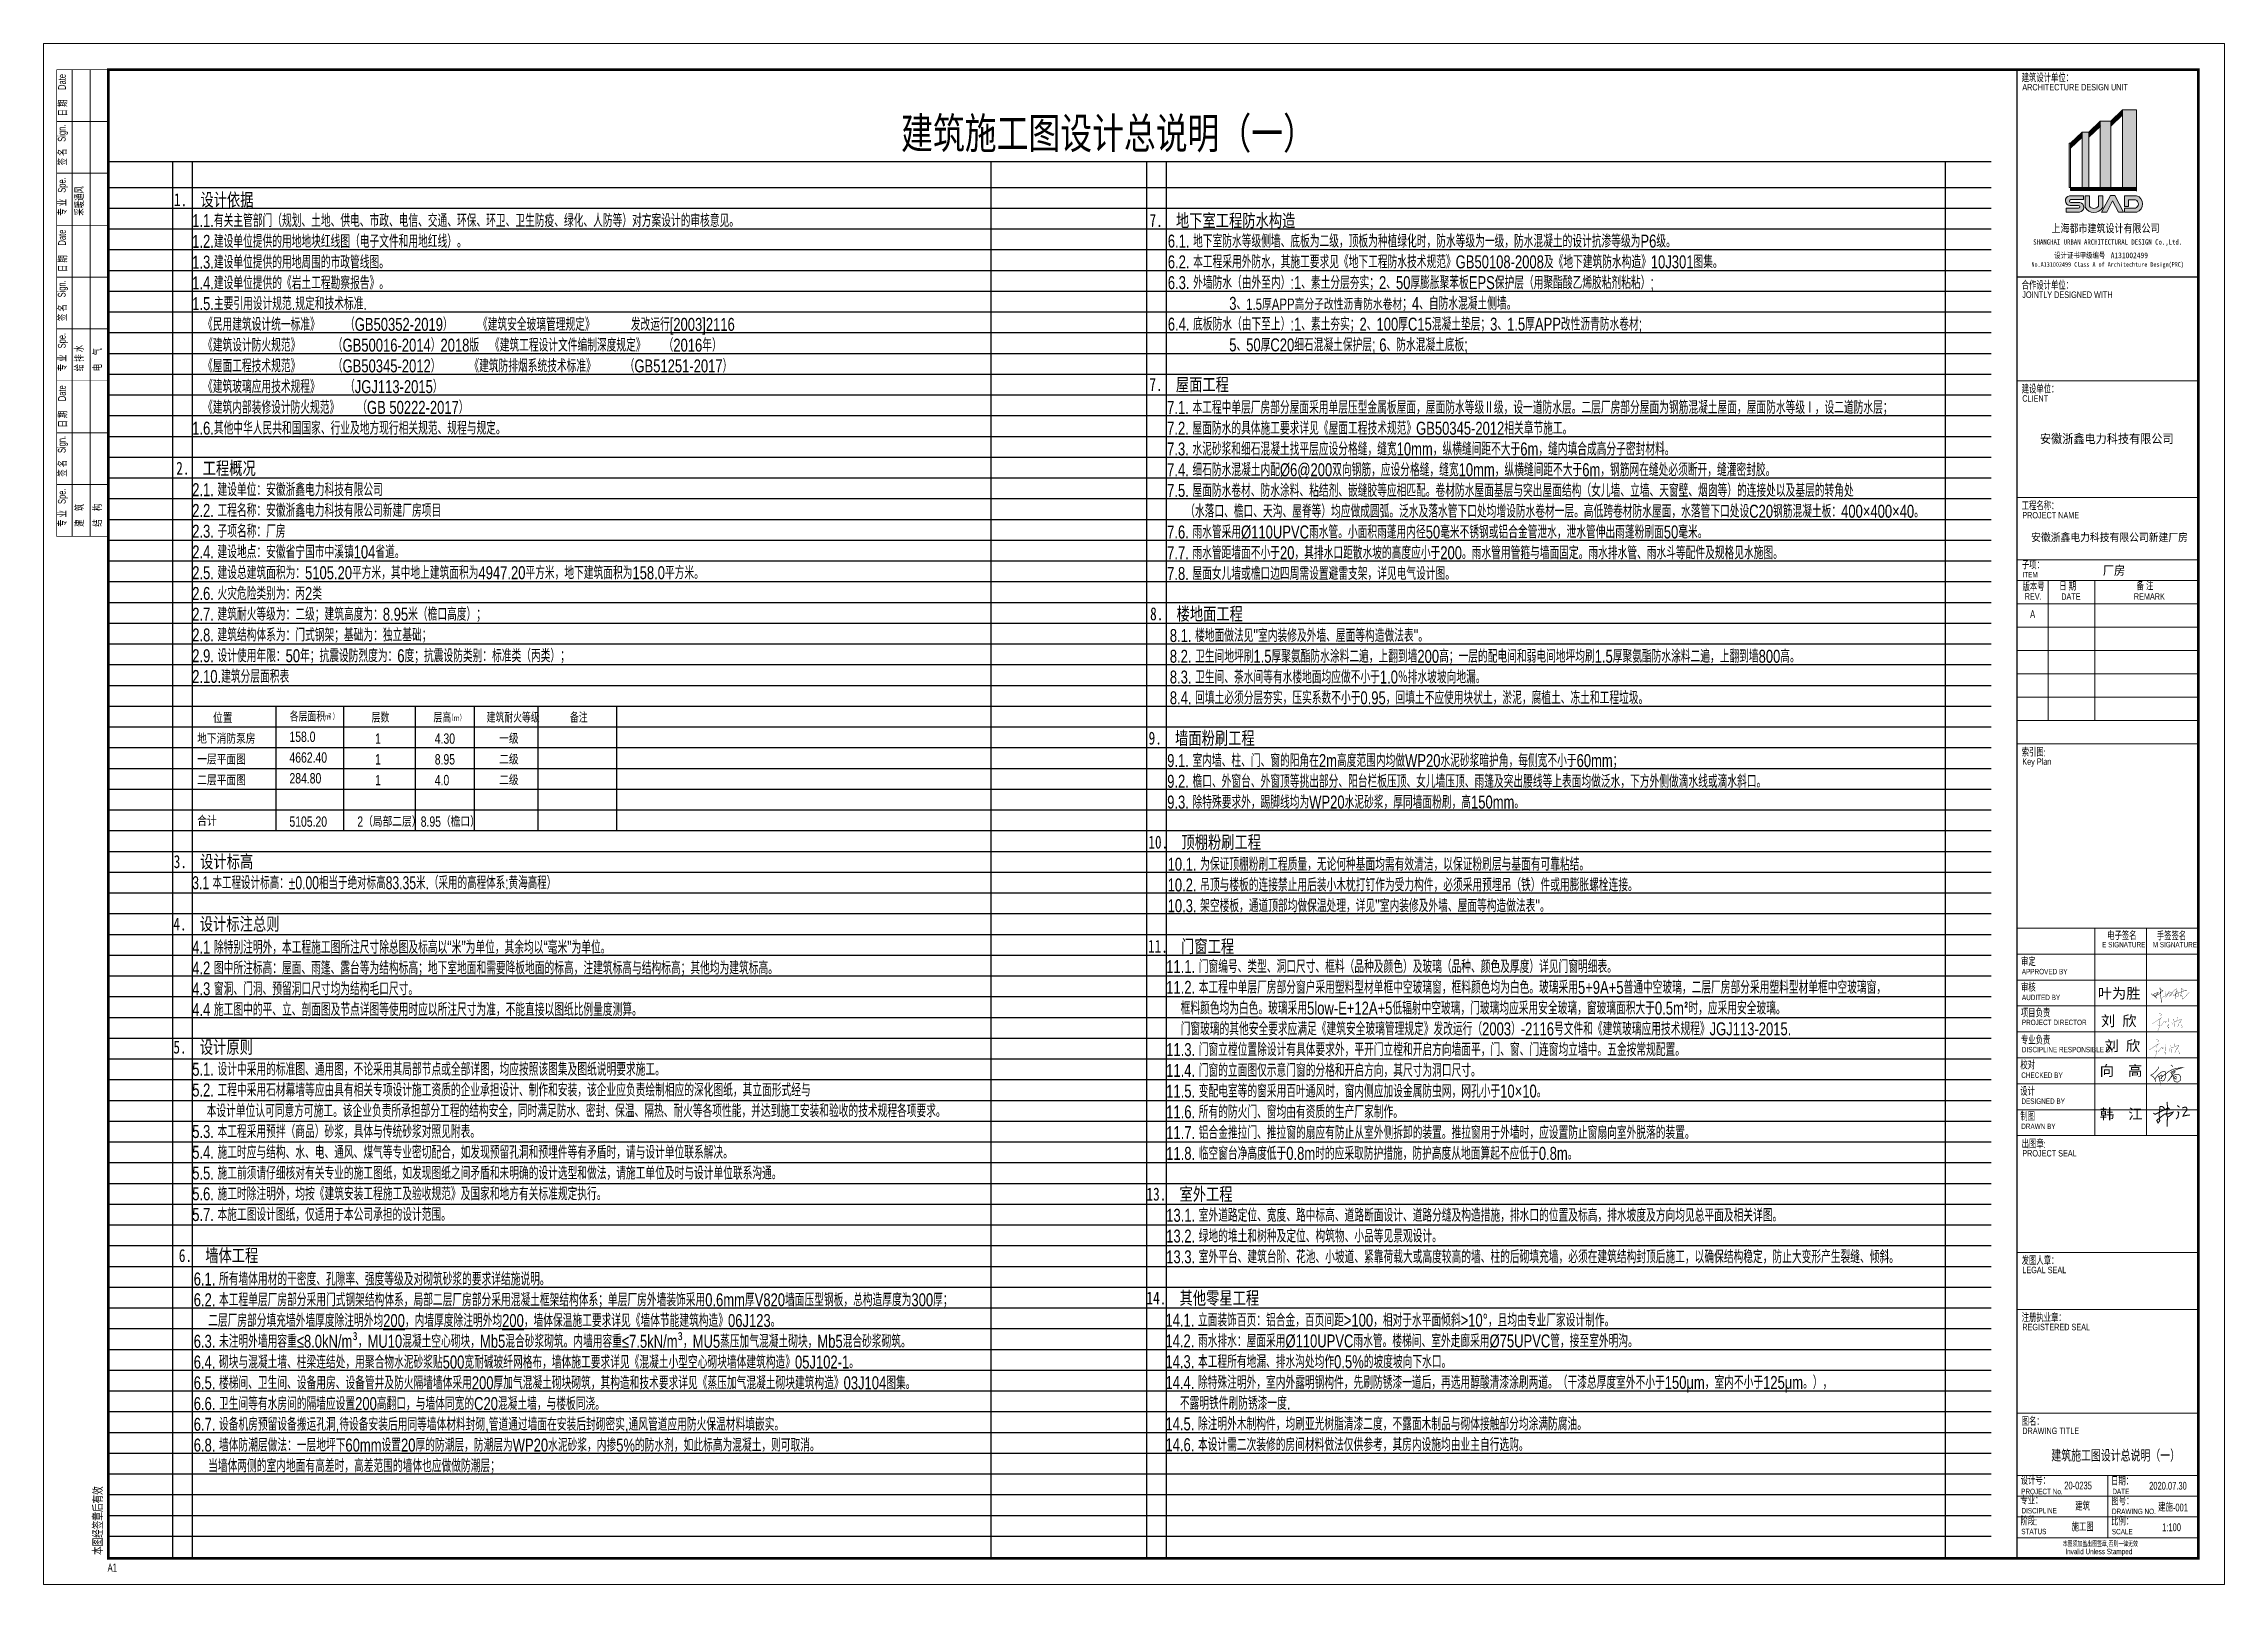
# Model space of a CAD drawing. Extents: x 24672 to 192872, y -90565 to -31165.
# Drawn here: x 24672 to 108772, y -90565 to -31165 of the extents above; entities that cross this region are included whole.
import ezdxf
from ezdxf.enums import TextEntityAlignment as Align

# ---------------------------------------------------------------- set-up
doc = ezdxf.new("R2010")
doc.units = 0
doc.header["$LTSCALE"] = 1000
doc.header["$MEASUREMENT"] = 0
doc.layers.get('0').update_dxf_attribs({"color": 4, "linetype": 'CONTINUOUS'})
doc.layers.get('Defpoints').update_dxf_attribs({"linetype": 'CONTINUOUS'})
for name, color, linetype in [('00-tk', 151, 'CONTINUOUS'), ('A-Hz(图名)', 7, 'CONTINUOUS'), ('A-Hz2(文字标注)', 2, 'CONTINUOUS'), ('AXIS', 3, 'CONTINUOUS'), ('iicon', 7, 'CONTINUOUS'), ('签名', 1, 'CONTINUOUS')]:
    doc.layers.add(name, color=color, linetype=linetype)
doc.layers.add('TK', color=151, linetype='CONTINUOUS', lineweight=13)
doc.layers.add('功能名称', color=255, linetype='CONTINUOUS', lineweight=0)
doc.styles.add('DS6HT', font='simhei.ttf', dxfattribs={"width": 0.8})
doc.styles.add('SUNYAT1', font='3yromans.shx', dxfattribs={"width": 0.75, "bigfont": '3yhztxt.shx'})
doc.styles.add('SUNYAT4', font='', dxfattribs={"width": 0.75})
doc.styles.add('T&D', font='haiwenrs.shx', dxfattribs={"width": 0.7, "bigfont": 'hztxt.shx'})
doc.styles.add('TITLE', font='simhei.ttf', dxfattribs={"width": 0.8})
doc.styles.get('SUNYAT4').set_extended_font_data('SimSun')

msp = doc.modelspace()

# ---------------------------------------------------------------- texts
at = {"layer": 'A-Hz(图名)', "style": 'TITLE', "width": 0.7}
msp.add_text('建筑施工图设计总说明（一）', height=400, dxfattribs=at).set_placement((104580.2244123174, -85787.23041103012), align=Align.CENTER)
at = {"layer": 'A-Hz2(文字标注)', "linetype": 'ByBlock'}
for s, height, style, width, p in [('建筑施工图设计总说明（一）', 1200, 'SUNYAT4', 0.75, (57739.98585140333, -35217.96621072968)), ('1.  设计依据', 500, 'SUNYAT4', 0.75, (29698.37857176887, -37430.42452954361)), ('7.  地下室工程防水构造', 500, 'SUNYAT4', 0.75, (67320.64898276865, -38233.23144565104)), ('7.  屋面工程', 500, 'SUNYAT4', 0.75, (67315.64961533877, -44557.49579295388)), ('2.  工程概况', 500, 'SUNYAT4', 0.75, (29786.56584932131, -47783.06172281562)), ('8.  楼地面工程', 500, 'SUNYAT4', 0.75, (67343.31915234681, -53395.85695949104)), ('位置', 400, 'SUNYAT1', 0.75, (31205.38103603269, -57357.65099149034)), ('各层面积', 350, 'SUNYAT1', 0.75, (34164.17073080572, -57298.06504193891)), ('（m ）', 224, 'SUNYAT1', 0.75, (35292.20213571424, -57231.90370623034)), ('2', 160, 'SUNYAT1', 0.75, (35651.5424622593, -57131.56523519894)), ('层数', 350, 'SUNYAT1', 0.75, (37321.98759796075, -57335.24720085354)), ('层高', 350, 'SUNYAT1', 0.75, (39706.83461381751, -57335.24720085354)), ('（m）', 224, 'SUNYAT1', 0.75, (40263.05068583647, -57281.58936394856)), ('建筑耐火等级', 350, 'SUNYAT1', 0.75, (41755.47522470215, -57335.24720085366)), ('备注', 350, 'SUNYAT1', 0.75, (44970.54326646216, -57335.24720085366)), ('地下消防泵房', 400, 'SUNYAT1', 0.75, (30595.55679433513, -58157.00481493826)), ('158.0', 400, 'SUNYAT1', 0.75, (34152.58181138988, -58087.14098933547)), ('1', 400, 'SUNYAT1', 0.75, (37455.54109311895, -58157.00481493816)), ('4.30', 400, 'SUNYAT1', 0.75, (39756.30162210017, -58157.00481493816)), ('一级', 400, 'SUNYAT1', 0.75, (42239.04512885212, -58157.00481493816)), ('9.  墙面粉刷工程', 500, 'SUNYAT4', 0.75, (67286.40546226315, -58188.82195827749)), ('一层平面图', 400, 'SUNYAT1', 0.75, (30595.55679433513, -58957.00481493816)), ('4662.40', 400, 'SUNYAT1', 0.75, (34152.58181138988, -58887.14098933559)), ('1', 400, 'SUNYAT1', 0.75, (37455.54109311895, -58957.00481493828)), ('8.95', 400, 'SUNYAT1', 0.75, (39756.30162210017, -58957.00481493828)), ('二级', 400, 'SUNYAT1', 0.75, (42239.04512885212, -58957.00481493828)), ('二层平面图', 400, 'SUNYAT1', 0.75, (30595.55679433513, -59757.00481493816)), ('284.80', 400, 'SUNYAT1', 0.75, (34152.58181138988, -59687.14098933547)), ('1', 400, 'SUNYAT1', 0.75, (37455.54109311895, -59757.00481493816)), ('4.0', 400, 'SUNYAT1', 0.75, (39756.30162210017, -59757.00481493816)), ('二级', 400, 'SUNYAT1', 0.75, (42239.04512885212, -59757.00481493828)), ('合计', 400, 'SUNYAT1', 0.75, (30595.55679433513, -61333.16666297325)), ('5105.20', 400, 'SUNYAT1', 0.75, (34152.58181138988, -61357.00481493796)), ('2（局部二层）', 400, 'SUNYAT1', 0.75, (36769.42431025812, -61357.00481493784)), ('8.95（檐口）', 400, 'SUNYAT1', 0.75, (39214.89274976786, -61357.00481493796)), ('10.  顶棚粉刷工程', 500, 'SUNYAT4', 0.75, (67275.29598687077, -62198.4305649529)), ('3.  设计标高', 500, 'SUNYAT4', 0.75, (29689.20875458571, -62949.62858393497)), ('3.1 本工程设计标高：%%P0.00相当于绝对标高83.35米.（采用的高程体系:黄海高程）', 500, 'SUNYAT1', 0.7, (30402.97867478384, -63765.13214397325)), ('4.  设计标注总则', 500, 'SUNYAT4', 0.75, (29675.91477379669, -65354.31650152895)), ('11.  门窗工程', 500, 'SUNYAT4', 0.75, (67261.12284214469, -66215.58129140106)), ('5.  设计原则', 500, 'SUNYAT4', 0.75, (29675.91477379669, -70100.6358744601)), ('13.  室外工程', 500, 'SUNYAT4', 0.75, (67202.97867478384, -75768.2373297601)), ('6.  墙体工程', 500, 'SUNYAT4', 0.75, (29884.78976867115, -78135.16371854127)), ('14.  其他零星工程', 500, 'SUNYAT4', 0.75, (67202.97867478384, -79774.62299565482))]:
    msp.add_text(s, height=height, dxfattribs=dict(at, style=style, width=width)).set_placement(p)
at = {"layer": 'A-Hz2(文字标注)', "linetype": 'ByBlock', "char_height": 500, "attachment_point": 1, "line_spacing_factor": 0.9600000000000002, "style": 'SUNYAT1'}
for s, insert, width in [('\\pt22000;1.1.有关主管部门（规划、土地、供电、市政、电信、交通、环保、环卫、卫生防疫、绿化、人防等）对方案设计的审核意见。\\P\\ptz;1.2.{\\C2;建设单位提供的用地地块红线图（电子文件和用地红线）}。\\P1.3.建设单位提供的用地周围的市政管线图。\\P1.4.建设单位提供的《岩土工程勘察报告》。\\P\\pt22000;1.5.主要引用设计规范.规定和技术标准.\\P   《民用建筑设计统一标准》       （GB50352-2019）       《建筑安全玻璃管理规定》          发改运行[2003]2116       \\P   《建筑设计防火规范》         （GB50016-2014）2018版   《建筑工程设计文件编制深度规定》     （2016年） \\P   《屋面工程技术规范》         （GB50345-2012）        《建筑防排烟系统技术标准》        （GB51251-2017）\\P   《建筑玻璃应用技术规程》       （JGJ113-2015）   \\P   《建筑内部装修设计防火规范》     （GB 50222-2017）     \\P\\ptz;1.6.其他中华人民共和国国家、行业及地方现行相关规范、规程与规定。                        ', (30402.97867478384, -37737.44125958125), 30800.00000000006), ('6.1. 地下室防水等级侧墙、底板为二级，顶板为种植绿化时，防水等级为一级，防水混凝土的设计抗渗等级为P6级。\\P6.2. 本工程采用外防水，其施工要求见《地下工程防水技术规范》GB50108-2008及《地下建筑防水构造》10J301图集。\\P6.3. 外墙防水（由外至内）:1、素土分层夯实；2、50厚膨胀聚苯板EPS保护层（用聚酯酸乙烯胶粘剂粘粘）; \\P                 3、{\\H0.875x;\\C0;1.5厚APP高分子改性沥青防水卷材\\H1.1429x;\\C256;；}4、自防水混凝土侧墙。\\P6.4. 底板防水（由下至上）:1、素土夯实；2、100厚C15混凝土垫层；3、1.5厚APP改性沥青防水卷材;\\P                 5、50厚C20细石混凝土保护层; 6、防水混凝土底板;', (68026.39039039728, -38528.03936018317), 33038.73439978523), ('7.1. 本工程中单层厂房部分屋面采用单层压型金属板屋面，屋面防水等级Ⅱ级，设一道防水层。二层厂房部分屋面为钢筋混凝土屋面，屋面防水等级Ⅰ，设二道防水层；\\P7.2. 屋面防水的具体施工要求详见《屋面工程技术规范》GB50345-2012相关章节施工。\\P7.3. 水泥砂浆和细石混凝土找平层应设分格缝，缝宽10mm，纵横缝间距不大于6m，缝内填合成高分子密封材料。\\P7.4. {\\C2;细石防水混凝土内配%%C6@200双向钢筋，应设分格缝，缝宽10mm，纵横缝间距不大于6m，钢筋网在缝处必须断开，缝灌密封胶。\\C1;\\P}7.5. 屋面防水卷材、防水涂料、粘结剂、嵌缝胶等应相匹配。卷材防水屋面基层与突出屋面结构（女儿墙、立墙、天窗壁、烟囱等）的连接处以及基层的转角处\\P     （水落口、檐口、天沟、屋脊等）均应做成圆弧。泛水及落水管下口处均增设防水卷材一层。高低跨卷材防水屋面，水落管下口处设C20钢筋混凝土板：400×400×40。\\P7.6. 雨水管采用%%C110UPVC雨水管。小面积雨蓬用内径50毫米不锈钢或铝合金管泄水，泄水管伸出雨蓬粉刷面50毫米。\\P7.7. 雨水管距墙面不小于20，其排水口距散水坡的高度应小于200。雨水管用管箍与墙面固定。雨水排水管、雨水斗等配件及规格见水施图。\\P7.8. 屋面女儿墙或檐口边四周需设置避雷支架，详见电气设计图。', (68000.15267324727, -44941.17119028023), 30038.35440808773), ('2.1. 建设单位：安徽浙鑫电力科技有限公司\\P2.2. 工程名称：安徽浙鑫电力科技有限公司新建厂房项目  \\P2.3. 子项名称：厂房\\P2.4. 建设地点：安徽省宁国市中溪镇104省道。\\P2.5. 建设总建筑面积为：5105.20平方米，其中地上建筑面积为4947.20平方米，地下建筑面积为158.0平方米。  \\P2.6. 火灾危险类别为：丙2类\\P2.7. 建筑耐火等级为：二级；建筑高度为：8.95米（檐口高度）；\\P2.8. 建筑结构体系为：门式钢架；基础为：独立基础；\\P2.9. 设计使用年限：50年；抗震设防烈度为：6度；抗震设防类别：标准类（丙类）； \\P2.10.建筑分层面积表', (30402.97867478384, -48111.67262579012), 30800.00000000006), ('8.1. 楼地面做法见"室内装修及外墙、屋面等构造做法表"。\\P8.2. 卫生间地坪刷1.5厚聚氨酯防水涂料二遍，上翻到墙200高；一层的配电间和弱电间地坪均刷1.5厚聚氨酯防水涂料二遍，上翻到墙800高。\\P8.3. 卫生间、茶水间等有水楼地面均应做不小于1.0％排水坡坡向地漏。\\P8.4. 回填土必须分层夯实，压实系数不小于0.95，回填土不应使用块状土，淤泥，腐植土、冻土和工程垃圾。', (68102.94609397603, -53733.80413087527), 30038.35440808773), ('9.1. 室内墙、柱、门、窗的阳角在2m高度范围内均做WP20水泥砂浆暗护角，每侧宽不小于60mm；\\P9.2. 檐口、外窗台、外窗顶等挑出部分、阳台栏板压顶、女儿墙压顶、雨篷及突出腰线等上表面均做泛水，下方外侧做滴水线或滴水斜口。\\P9.3. 除特殊要求外，踢脚线均为WP20水泥砂浆，厚同墙面粉刷，高150mm。', (68002.3915078754, -58554.36228480167), 30038.35440808773), ('10.1. 为保证顶棚粉刷工程质量，无论何种基面均需有效清洁，以保证粉刷层与基面有可靠粘结。\\P10.2. 吊顶与楼板的连接禁止用后装小木枕打钉作为受力构件，必须采用预埋吊（铁）件或用膨胀螺栓连接。\\P10.3. 架空楼板，通道顶部均做保温处理，详见"室内装修及外墙、屋面等构造做法表"。', (68018.91060773516, -62549.8274866573), 30038.35440808773), ('4.1 除特别注明外，本工程施工图所注尺寸除总图及标高以“米”为单位，其余均以“毫米”为单位。\\P4.2 图中所注标高：屋面、雨篷、露台等为结构标高；地下室地面和需要降板地面的标高，注建筑标高与结构标高；其他均为建筑标高。\\P4.3 窗洞、门洞、预留洞口尺寸均为结构毛口尺寸。\\P4.4 施工图中的平、立、剖面图及节点详图等使用时应以所注尺寸为准，不能直接以图纸比例量度测算。', (30402.97867478384, -65751.51151092735), 30800.00000000006), ('11.1. 门窗编号、类型、洞口尺寸、框料（品种及颜色）及玻璃（品种、颜色及厚度）详见门窗明细表。\\P11.2. 本工程中单层厂房部分窗户采用塑料型材单框中空玻璃窗，框料颜色均为{\\L白色}。玻璃采用5+9A+5普通中空玻璃，二层厂房部分采用塑料型材单框中空玻璃窗，\\P    框料颜色均为{\\L白色}。玻璃采用5low-E+12A+5低辐射中空玻璃，门玻璃均应采用安全玻璃，窗玻璃面积大于0.5m{\\fISOCPEUR|b0|i0|c0|p34;²}时，应采用安全玻璃。\\P    门窗玻璃的其他安全要求应满足《建筑安全玻璃管理规定》发改运行（2003）-2116号文件和《建筑玻璃应用技术规程》JGJ113-2015.\\P11.3. 门窗立樘位置除设计有具体要求外，平开门立樘和开启方向墙面平，门、窗、门连窗均立墙中。五金按常规配置。\\P11.4. 门窗的立面图仅示意门窗的分格和开启方向，其尺寸为洞口尺寸。\\P11.5. 变配电室等的窗采用百叶通风时，窗内侧应加设金属防虫网，网孔小于10×10。\\P11.6. 所有的防火门、窗均由有资质的生产厂家制作。\\P11.7. 铝合金推拉门、推拉窗的扇应有防止从室外侧拆卸的装置。推拉窗用于外墙时，应设置防止窗扇向室外脱落的装置。\\P11.8. 临空窗台净高度低于0.8m时的应采取防护措施，防护高度从地面算起不应低于0.8m。', (67964.6242666964, -66497.30217960989), 30357.49750462431), ('5.1. 设计中采用的标准图、通用图，不论采用其局部节点或全部详图，均应按照该图集及图纸说明要求施工。\\P5.2. 工程中采用石材幕墙等应由具有相关专项设计施工资质的企业承担设计、制作和安装，该企业应负责绘制相应的深化图纸，其立面形式经与\\P    本设计单位认可同意方可施工。该企业负责所承担部分工程的结构安全，同时满足防水、密封、保温、隔热、耐火等各项性能，并达到施工安装和验收的技术规程各项要求。\\P5.3. 本工程采用预拌（商品）砂浆，具体与传统砂浆对照见附表。\\P5.4. 施工时应与结构、水、电、通风、煤气等专业密切配合，如发现预留孔洞和预埋件等有矛盾时，请与设计单位联系解决。\\P5.5. 施工前须请仔细核对有关专业的施工图纸，如发现图纸之间矛盾和未明确的设计选型和做法，请施工单位及时与设计单位联系沟通。\\P5.6. 施工时除注明外，均按《建筑安装工程施工及验收规范》及国家和地方有关标准规定执行。\\P5.7. 本施工图设计图纸，仅适用于本公司承担的设计范围。', (30402.97867478384, -70456.74285351695), 30800.00000000006), ('13.1. 室外道路定位、宽度、路中标高、道路断面设计、道路分缝及构造措施，排水口的位置及标高，排水坡度及方向均见总平面及相关详图。\\P13.2. 绿地的堆土和树种及定位、构筑物、小品等见景观设计。\\P13.3. 室外平台、建筑台阶、花池、小坡道、紧靠荷载大或高度较高的墙、柱的后砌填充墙，必须在建筑结构封顶后施工，以确保结构稳定，防止大变形产生裂缝、倾斜。', (67964.62426669616, -76086.19294323097), 30038.35440808773), ('6.1. 所有墙体用材的干密度、孔隙率、强度等级及对砌筑砂浆的要求详结施说明。\\P6.2. 本工程单层厂房部分采用门式钢架结构体系，局部二层厂房部分采用混凝土框架结构体系；单层厂房外墙装饰采用0.6mm厚V820墙面压型钢板，总构造厚度为300厚；\\P    二层厂房部分填充墙外墙厚度除注明外均{\\L200}，内墙厚度除注明外均{\\L200}，墙体保温施工要求详见《墙体节能建筑构造》06J123。\\P6.3. {\\C2;未注明外墙用容重≤8.0kN/m\\fSimSun|b0|i0|c134|p2;\\C256;³\\F3yromans,3yhztxt|c134;\\C2;，MU10混凝土空心砌块，Mb5混合砂浆砌筑。内墙用容重≤7.5kN/m\\fSimSun|b0|i0|c134|p2;\\C256;³\\F3yromans,3yhztxt|c134;\\C2;，MU5蒸压加气混凝土砌块，Mb5混合砂浆砌筑。}\\P6.4. 砌块与混凝土墙、柱梁连结处，用聚合物水泥砂浆贴500宽耐碱玻纤网格布，墙体施工要求详见《混凝土小型空心砌块墙体建筑构造》05J102-1。\\P6.5. 楼梯间、卫生间、设备用房、设备管井及防火隔墙墙体采用200厚加气混凝土砌块砌筑，其构造和技术要求详见《蒸压加气混凝土砌块建筑构造》03J104图集。\\P6.6. 卫生间等有水房间的隔墙应设置200高翻口，与墙体同宽的C20混凝土墙，与楼板同浇。\\P6.7. 设备机房预留设备搬运孔洞,待设备安装后用同等墙体材料封砌,管道通过墙面在安装后封砌密实,通风管道应用防火保温材料填嵌实。\\P6.8. 墙体防潮层做法：一层地坪下60mm设置20厚的防潮层，防潮层为WP20水泥砂浆，内掺5%的防水剂，如此标高为混凝土，则可取消。\\P    当墙体两侧的室内地面有高差时，高差范围的墙体也应做做防潮层；', (30460.21578242444, -78542.58276098326), 30800.00000000006), ('14.1. 立面装饰百页：铝合金，百页间距>100，相对于水平面倾斜>10%%D，且均由专业厂家设计制作。\\P14.2. 雨水排水：屋面采用%%C110UPVC雨水管。楼梯间、室外走廊采用%%C75UPVC管，接至室外明沟。\\P14.3. 本工程所有地漏、排水沟处均作0.5%的坡度坡向下水口。\\P14.4. 除特殊注明外，室内外露明钢构件，先刷防锈漆一道后，再选用醇酸清漆涂刷两道。（干漆总厚度室外不小于150μm，室内不小于125μm。），\\P    不露明铁件刷防锈漆一度.\\P14.5. 除注明外木制构件，均刷亚光树脂清漆二度，不露面木制品与砌体接触部分均涂满防腐油。\\P14.6. 本设计需二次装修的房间材料做法仅供参考，其房内设施均由业主自行选购。', (67934.04560535983, -80128.91272887692), 30038.35440808773)]:
    msp.add_mtext(s, dxfattribs=dict(at, insert=insert, width=width))
at = {"layer": 'TK', "color": 3, "style": 'T&D', "width": 0.7}
msp.add_text('建施-001', height=300, dxfattribs=at).set_placement((106217.8443605977, -87751.7351525597))

# ---------------------------------------------------------------- blocks, each defined once
blk = doc.blocks.new('会签')
at = {"layer": 'TK'}
for p, q in [((-1400, 24000), (-1400, 6000.000000000058)), ((-700, 24000), (-700, 6000.000000000058)), ((0, 22000.00000000006), (-2000, 22000.00000000006)), ((0, 20000.00000000006), (-2000, 20000.00000000006)), ((0, 16000.00000000006), (-2000, 16000.00000000006)), ((0, 14000.00000000006), (-2000, 14000.00000000006)), ((0, 10000.00000000006), (-2000, 10000.00000000006)), ((0, 8000.000000000058), (-2000, 8000.000000000058))]:
    blk.add_line(p, q, dxfattribs=at)
at = {"layer": 'TK', "const_width": 24.73392857142853}
for points in [[(0, 6000.000000000058), (-2000, 6000.000000000058), (-2000, 24000)], [(0, 24000), (-2000, 24000)], [(0, 18000.00000000006), (-2000, 18000.00000000006)], [(0, 12000.00000000006), (-2000, 12000.00000000006)]]:
    blk.add_lwpolyline(points, dxfattribs=at)
at = {"layer": 'TK', "style": 'T&D', "width": 0.7}
for s, p in [('Date', (-1641.539800848288, 23216.4195754776)), ('日 期', (-1589.451982791361, 22196.41681300546)), ('Sign.', (-1651.397542771359, 21215.32151746587)), ('签 名', (-1602.566964095749, 20305.87028907228)), ('Spe.', (-1648.111142787093, 19251.4664069491)), ('专 业', (-1608.088524318126, 18368.72849137243)), ('采暖通风', (-947.9235549705918, 18369.68245360098)), ('Date', (-1641.539800848288, 17216.41957547766)), ('日 期', (-1589.451982791361, 16196.41681300552)), ('Sign.', (-1651.397542771359, 15215.32151746593)), ('签 名', (-1602.566964095749, 14305.87028907234)), ('Spe.', (-1648.111142787093, 13251.46640694916)), ('专 业', (-1608.088524318126, 12368.72849137249)), ('给 排 水', (-955.7517189089558, 12371.85516931809)), ('电    气', (-251.1525608036318, 12372.2977990958)), ('Date', (-1641.539800848288, 11216.41957547766)), ('日 期', (-1589.451982791361, 10196.41681300552)), ('Sign.', (-1651.397542771359, 9215.321517465927)), ('签 名', (-1602.566964095749, 8305.870289072336)), ('Spe.', (-1648.111142787093, 7251.466406949155)), ('专 业', (-1608.088524318126, 6368.728491372487)), ('建    筑', (-948.3011847824673, 6371.736228958995)), ('结    构', (-248.033834287955, 6374.010800041549))]:
    blk.add_text(s, height=300, rotation=90, dxfattribs=at).set_placement(p)
blk = doc.blocks.new('TK-A1')
at = {"layer": 'TK'}
h = blk.add_hatch(color=256, dxfattribs=at)
edge = h.paths.add_edge_path()
edge.add_arc((806.1467556579371, 532.1924743879105), 3.32045557777653, 288.7014113640251, 432.3606518510305)
edge.add_line((807.1529348088038, 535.3568114054141), (802.4371482909639, 535.3568114054141))
edge.add_line((802.4371482909639, 535.3568114054141), (802.4371482909639, 531.1699634066534))
edge.add_line((802.4371482909639, 531.1699634066534), (804.0740262420551, 531.1699634066534))
edge.add_line((804.0740262420551, 531.1699634066534), (804.0740262420551, 533.7794412946988))
edge.add_line((804.0740262420551, 533.7794412946988), (806.743725869286, 533.7794412946988))
edge.add_arc((806.1445711367293, 532.1864479558969), 1.701944232639127, -72.16722840810769, 69.38777632303339, ccw=False)
edge.add_line((806.6657742772095, 530.5662746758534), (802.4566203666042, 530.5662746758534))
edge.add_line((802.4566203666042, 530.5662746758534), (802.4566203666042, 529.047330962546))
edge.add_line((802.4566203666042, 529.047330962546), (807.2114143252448, 529.047330962546))
edge = h.paths.add_edge_path()
edge.add_arc((790.6737361820816, 532.8623456887204), 3.924004440335319, 210.1327751881304, 329.8672248118695)
edge.add_line((794.0674679175887, 530.8924736737956), (794.0674679175887, 535.3508309002926))
edge.add_line((794.0674679175887, 535.3508309002926), (792.3894306820195, 535.3508309002926))
edge.add_line((792.3894306820195, 535.3508309002926), (792.3894306820195, 531.3717602917047))
edge.add_arc((790.6737361820816, 532.5977993973253), 2.10873884244299, 215.5496840955361, 324.4503159044639, ccw=False)
edge.add_line((788.9580416821439, 531.3717602917047), (788.9580416821439, 535.3508309002926))
edge.add_line((788.9580416821439, 535.3508309002926), (787.2800044465746, 535.3508309002926))
edge.add_line((787.2800044465746, 535.3508309002926), (787.2800044465746, 530.8924736737956))
edge = h.paths.add_edge_path()
edge.add_arc((781.5289601831662, 533.4556367741731), 1.863793725080171, 99.47712958257931, 264.9305597506611)
edge.add_line((781.3642697269418, 531.5991335818039), (784.6918850105658, 531.5991335818039))
edge.add_arc((784.6917892018438, 531.0591148868479), 0.5400187034551565, -89.98983473079062, 89.9898347307905, ccw=False)
edge.add_line((784.6918850105658, 530.5190961918918), (779.97065559401, 530.5190961918918))
edge.add_line((779.97065559401, 530.5190961918918), (779.97065559401, 529.0695795825527))
edge.add_line((779.97065559401, 529.0695795825527), (785.1184985680721, 529.0695795825527))
edge.add_arc((784.9538081118261, 530.9260827749201), 1.863793725080171, 275.0694402493389, 440.5228704174207)
edge.add_line((785.2606890229025, 532.7644383324946), (781.8337935789384, 532.7644383324946))
edge.add_arc((781.8338893876609, 533.3044570274507), 0.5400187034551565, 90.0101652692095, 269.9898347307905, ccw=False)
edge.add_line((781.8337935789377, 533.8444757224067), (786.6258650648297, 533.8444757224067))
edge.add_line((786.6258650648297, 533.8444757224067), (786.6258650648297, 535.2939923317447))
edge.add_line((786.6258650648297, 535.2939923317447), (781.2220792720728, 535.2939923317447))
h.paths.add_polyline_path([(797.020788980241, 535.4197730984406), (798.7277073334187, 535.4197730984406), (802.0805540390342, 528.9977945051816), (800.1195704562572, 528.9977945051816), (797.8742481568298, 533.3862111980196), (795.6289258574025, 528.9977945051816), (793.6679422746256, 528.9977945051816)])
for p, q in [((841, 594.0000000000001), (0, 594.0000000000001)), ((0, 594.0000000000001), (0, 0)), ((841, 0), (841, 594.0000000000001)), ((831, 584.0000000000001), (25, 584.0000000000001)), ((25, 584.0000000000001), (25, 10)), ((761, 584.0000000000001), (761, 10)), ((831, 10), (831, 584.0000000000001)), ((761, 504.0000000000002), (831, 504.0000000000002)), ((761, 464.0000000000002), (831, 464.0000000000002)), ((761, 419.0000000000002), (831, 419.0000000000002)), ((761, 395.0000000000002), (831, 395.0000000000002)), ((761, 387.0000000000002), (831, 387.0000000000002)), ((761, 387.0000000000002), (831, 387.0000000000002)), ((761, 387.0000000000002), (831, 387.0000000000002)), ((761, 387.0000000000002), (831, 387.0000000000002)), ((761, 387.0000000000002), (831, 387.0000000000002)), ((773, 387.0000000000002), (773, 333.0000000000002)), ((791, 387.0000000000002), (791, 333.0000000000002)), ((761, 378.0000000000002), (831, 378.0000000000002)), ((761, 369.0000000000002), (831, 369.0000000000002)), ((761, 360.0000000000002), (831, 360.0000000000002)), ((761, 351.0000000000002), (831, 351.0000000000002)), ((761, 342.0000000000002), (831, 342.0000000000002)), ((761, 333.0000000000002), (831, 333.0000000000002)), ((761, 324.0000000000002), (831, 324.0000000000002)), ((761, 253.0008978288993), (831, 253.0008978288993)), ((761, 253.0008978288993), (831, 253.0008978288993)), ((761, 253.0008978288993), (831, 253.0008978288993)), ((761, 253.0008978288993), (831, 253.0008978288993)), ((761, 253.0008978288993), (831, 253.0008978288993)), ((831, 253.0008978288993), (761, 253.0008978288993)), ((831, 253.0008978288993), (761, 253.0008978288993)), ((831, 253.0008978288993), (761, 253.0008978288993)), ((761, 253.0008978288993), (831, 253.0008978288993)), ((791, 173.0008978288993), (791, 253.0008978288993)), ((791, 253.0008978288993), (791, 189.0008978288993)), ((811, 189.0008978288993), (811, 253.0008978288993)), ((811.0005065272935, 173.0008978288993), (811.0005065272935, 253.0008978288993)), ((831, 243.0008978288993), (761, 243.0008978288993)), ((831, 233.0008978288993), (761, 233.0008978288993)), ((831, 233.0008978288993), (761, 233.0008978288993)), ((831, 223.0008978288993), (761, 223.0008978288993)), ((831, 223.0008978288993), (761, 223.0008978288993)), ((831, 213.0008978288993), (761, 213.0008978288993)), ((831, 213.0008978288993), (761, 213.0008978288993)), ((831, 203.0008978288993), (761, 203.0008978288993)), ((831, 203.0008978288993), (761, 203.0008978288993)), ((831, 193.0008978288993), (761, 193.0008978288993)), ((831, 193.0008978288993), (761, 193.0008978288993)), ((831, 183.0008978288993), (761, 183.0008978288993)), ((831, 183.0008978288993), (761, 183.0008978288993)), ((761, 173.0008978288993), (831, 173.0008978288993)), ((761, 173.0008978288993), (831, 173.0008978288993)), ((831, 173.0008978288993), (761, 173.0008978288993)), ((831, 173.0008978288993), (761, 173.0008978288993)), ((761, 128.0008978288993), (831, 128.0008978288993)), ((831, 106.0008978288993), (761, 106.0008978288993)), ((831, 42), (761, 42)), ((831, 34), (761, 34)), ((796, 42), (796, 18)), ((831, 26), (761, 26)), ((831, 18), (761, 18)), ((25, 10), (831, 10)), ((831, 10), (761, 10)), ((0, 0), (841, 0))]:
    blk.add_line(p, q, dxfattribs=at)
at = {"layer": 'TK', "color": 7}
for p, q in [((788.6631486594678, 559.8666392231601), (793.1590223020315, 564.151453156167)), ((788.6631486594678, 559.5903557859182), (793.1590223020315, 563.8751697189252)), ((788.6631486594678, 559.3140723486764), (793.1590223020315, 563.5988862816811)), ((793.1590223020315, 564.151453156167), (793.1590223020315, 538.5764909301287)), ((793.1590223020315, 564.151453156167), (797.1574085156806, 564.151453156167)), ((797.1574085156806, 564.151453156167), (801.6545136755891, 568.4374407926651)), ((797.1574085156806, 563.8751697189252), (801.6545136755891, 568.1611573554234)), ((797.1574085156806, 563.5988862816811), (801.6545136755891, 567.8848739181792)), ((797.1574085156806, 563.3226028444393), (801.6615030876548, 567.6152517736199)), ((797.1574085156806, 563.0463194071951), (801.6545136755891, 567.3323070436933)), ((797.1574085156806, 562.7700359699534), (801.6545136755891, 567.0560236064515)), ((797.1574085156806, 562.4937525327092), (801.6615030876548, 566.7864014618898)), ((797.1574085156806, 562.217469095465), (801.6615030876548, 566.510118024648)), ((797.1574085156806, 538.5474954772283), (797.1574085156806, 564.1514531561646)), ((807.1584458648227, 568.4374407926651), (801.6545136755891, 568.4374407926651)), ((801.6545136755891, 568.4374407926651), (801.6545136755891, 538.5764909301287)), ((807.1584458648227, 538.5474954772283), (807.1584458648227, 568.4387035636657)), ((781.6567021582835, 555.5739902939771), (781.1567021582835, 555.5739902939771)), ((781.1567021582835, 555.5739902939771), (781.1567021582835, 538.5764909301287)), ((781.6567021582835, 555.5739902939771), (786.1607967302762, 559.8666392231577)), ((781.6567021582835, 555.297706856733), (786.1607967302762, 559.5903557859159)), ((781.6567021582835, 555.0214234194889), (786.1607967302762, 559.3140723486741)), ((781.6567021582835, 554.7451399822471), (786.1607967302762, 559.03778891143)), ((781.6567021582835, 554.4688565450052), (786.1607967302762, 558.7615054741858)), ((781.6567021582835, 554.1925731077635), (786.1607967302762, 558.485222036944)), ((781.6567021582835, 555.5739902939771), (781.6567021582835, 538.5764909301287)), ((781.6644477886707, 553.9236716806919), (786.1685423606448, 558.2163206098725)), ((781.6644477886707, 553.6473882434501), (786.1685423606448, 557.9400371726307)), ((788.6631486594678, 559.8666392231601), (786.1607967302762, 559.8666392231577)), ((786.1607967302762, 559.8666392231601), (786.1607967302762, 538.5764909301287)), ((788.6631486594678, 559.0377889114324), (793.1590223020315, 563.3226028444393)), ((788.6631486594678, 558.7615054741882), (793.1590223020315, 563.0463194071951)), ((788.6631486594678, 558.485222036944), (793.1590223020315, 562.7700359699534)), ((788.6631486594678, 558.2089385997023), (793.1672432314232, 562.5015875288851)), ((788.6631486594678, 557.9326551624605), (793.1672432314232, 562.2253040916411)), ((788.6631486594678, 538.5764909301287), (788.6631486594678, 559.8666392231601)), ((781.1567021582835, 538.5764909301287), (781.7525194632076, 538.5764909301287)), ((781.6567021582835, 538.5764909301287), (781.6567021582835, 537.3764909301286)), ((781.6567021582835, 538.3764909301286), (807.1584458648227, 538.3764909301286)), ((781.6567021582835, 538.3764909301286), (807.1584458648227, 538.3764909301286)), ((781.7525194632076, 538.5764909301287), (807.1584458648227, 538.5764909301287)), ((786.0807967302762, 538.5764909301287), (788.6931486594677, 538.5764909301287)), ((793.1790223020502, 538.5764909301287), (797.1774085156806, 538.5764909301287)), ((801.6245136755891, 538.5764909301287), (807.1584458648227, 538.5764909301287)), ((807.1584458648227, 537.1764909301287), (807.1584458648227, 538.4764909301286)), ((781.6567021582835, 538.1764909301287), (807.1584458648227, 538.1764909301287)), ((781.6567021582835, 537.9764909301286), (807.1584458648227, 537.9764909301286)), ((781.6567021582835, 537.7764909301286), (807.1584458648227, 537.7764909301286)), ((781.6567021582835, 537.3764909301286), (807.1584458648227, 537.3764909301286))]:
    blk.add_line(p, q, dxfattribs=at)
at = {"layer": 'TK', "const_width": 1}
blk.add_lwpolyline([(25, 584.0000000000001), (831, 584.0000000000001), (831, 10), (25, 10)], close=True, dxfattribs=at)
at = {"layer": 'TK', "const_width": 0.5}
for points in [[(761, 10), (761, 584.0000000000001)], [(761, 504.0000000000002), (831, 504.0000000000002)]]:
    blk.add_lwpolyline(points, dxfattribs=at)
at = {"layer": 'TK', "color": 7}
for points in [[(784.6918850105658, 530.5190961918918), (779.97065559401, 530.5190961918918), (779.97065559401, 529.0695795825527), (785.1184985680721, 529.0695795825527)], [(781.2220792720728, 535.2939923317447), (786.6258650648297, 535.2939923317447), (786.6258650648297, 533.8444757224067), (781.8337935789377, 533.8444757224067)], [(784.6918850105658, 531.5991335818039), (781.3642697269418, 531.5991335818039)], [(781.8337935789384, 532.7644383324946), (785.2606890229025, 532.7644383324946)], [(787.2800044465746, 535.3508309002926), (788.9580416821439, 535.3508309002926), (788.9580416821439, 531.3717602917047)], [(787.2800044465746, 535.3508309002926), (787.2800044465746, 530.8924736737956)], [(794.0674679175887, 535.3508309002926), (792.3894306820195, 535.3508309002926), (792.3894306820195, 531.3717602917047)], [(797.020788980241, 535.4197730984406), (793.6679422746256, 528.9977945051816), (795.6289258574025, 528.9977945051816), (797.8742481568298, 533.3862111980196)], [(794.0674679175887, 535.3508309002926), (794.0674679175887, 530.8924736737956)], [(797.020788980241, 535.4197730984406), (798.7277073334187, 535.4197730984406), (802.0805540390342, 528.9977945051816), (800.1195704562572, 528.9977945051816), (797.8742481568298, 533.3862111980196)], [(802.4371482909639, 531.1699634066534), (802.4371482909639, 535.3568114054141), (807.1529348088038, 535.3568114054141)], [(802.4371482909639, 531.1699634066534), (804.0740262420551, 531.1699634066534), (804.0740262420551, 533.7794412946988), (806.743725869286, 533.7794412946988)], [(802.4566203666042, 530.5662746758534), (806.6657742772095, 530.5662746758534)], [(802.4566203666042, 530.5662746758534), (802.4566203666042, 529.047330962546), (807.2114143252448, 529.047330962546)]]:
    blk.add_lwpolyline(points, dxfattribs=at)
at = {"layer": 'TK'}
blk.add_lwpolyline([(761, 66), (831, 66), (831, 42), (761, 42)], close=True, dxfattribs=at)
at = {"layer": 'TK', "color": 7}
for centre, radius, start, end in [((781.5289601831662, 533.4556367741731), 1.863793725080171, 99.47712958257927, 264.9305597506611), ((781.8338893876609, 533.3044570274507), 0.5400187034551565, 90.01016526920947, 269.9898347307905), ((784.6917892018438, 531.0591148868479), 0.5400187034551565, 270.0101652692095, 89.98983473079049), ((784.9538081118261, 530.9260827749201), 1.863793725080171, 275.0694402493389, 80.52287041742068), ((790.6737361820816, 532.8623456887204), 3.924004440335319, 210.1327751881304, 329.8672248118695), ((790.6737361820816, 532.5977993973253), 2.10873884244299, 215.5496840955361, 324.4503159044639), ((806.1445711367293, 532.1864479558969), 1.701944232639127, 287.8327715918923, 69.38777632303336), ((806.1467556579371, 532.1924743879105), 3.32045557777653, 288.7014113640251, 72.36065185103055)]:
    blk.add_arc(centre, radius, start, end, dxfattribs=at)
for points in [[(788.6631486594678, 559.8666392231601), (788.6646977855265, 559.5918321879518), (793.1672432314232, 564.1592881523429), (793.1672432314232, 563.8830047150988)], [(788.6631486594678, 559.3140723486764), (788.6646977855265, 559.0392653134705), (793.1672432314232, 563.6067212778594), (793.1672432314232, 563.3304378406175)], [(793.1590223020315, 538.5764909301287), (797.1574085156806, 538.5764909301287), (793.1590223020315, 564.151453156167), (797.1574085156806, 564.1514531561646)], [(797.1574085156806, 564.151453156167), (797.1589576417766, 563.8766461209611), (801.6615030876548, 568.4441020853499), (801.6615030876548, 568.1678186481057)], [(797.1574085156806, 563.5988862816833), (797.1589576417766, 563.3240792464775), (801.6615030876548, 567.8915352108663), (801.6615030876548, 567.6152517736222)], [(797.1574085156806, 563.0463194071951), (797.1589576417766, 562.7715123719893), (801.6615030876548, 567.3389683363804), (801.6615030876548, 567.0626848991362)], [(797.1636050199718, 562.4996581408506), (797.1651541460678, 562.2248511056423), (801.6676995919645, 566.7923070700311), (801.6676995919645, 566.5160236327893)], [(801.6545136755891, 538.5764909301287), (807.1584458648227, 538.5764909301287), (801.6545136755891, 568.4374407926651), (807.1584458648227, 568.4374407926651)], [(781.1567021582835, 538.5764909301287), (781.7525194632076, 538.5764909301287), (781.1567021582835, 555.5739902939771), (781.6567021582835, 555.5739902939771)], [(781.6567021582835, 555.5739902939771), (781.6582512843609, 555.2991832587712), (786.1607967302762, 559.8666392231577), (786.1607967302762, 559.5903557859159)], [(781.659800410457, 555.0243762235607), (781.6613495365158, 554.7495691883548), (786.1638949824124, 559.3170251527436), (786.1638949824124, 559.0407417155018)], [(781.6628986626118, 554.4747621531443), (781.6644477886707, 554.1999551179384), (786.166993234586, 558.7674110823272), (786.166993234586, 558.4911276450854)], [(781.6706442929805, 553.9295772888332), (781.6721934190579, 553.6547702536251), (786.174738864936, 558.2222262180162), (786.1747388649732, 557.945942780772)], [(786.1607967302762, 538.5764909301287), (788.6631486594678, 538.5764909301287), (786.1607967302762, 559.8666392231577), (788.6631486594678, 559.8666392231601)], [(788.6631486594678, 558.7615054741882), (788.6646977855265, 558.4866984389846), (793.1672432314232, 563.0541544033711), (793.1672432314232, 562.7778709661293)], [(788.6693451637589, 558.2148442078412), (788.6708942898176, 557.9400371726354), (793.1734397357516, 562.5074931370242), (793.1734397357516, 562.2312096997823)], [(781.6567021582835, 538.3764909301286), (781.6567021582835, 538.5764909301287), (807.1584458648227, 538.3764909301286), (807.1584458648227, 538.5764909301287)], [(781.6567021582835, 537.9764909301286), (781.6567021582835, 538.1764909301287), (807.1584458648227, 537.9764909301286), (807.1584458648227, 538.1764909301287)], [(781.6567021582835, 537.5764909301287), (781.6567021582835, 537.7764909301286), (807.1584458648227, 537.5764909301287), (807.1584458648227, 537.7764909301286)], [(781.6567021582835, 537.1764909301287), (781.6567021582835, 537.3764909301286), (807.1584458648227, 537.1764909301287), (807.1584458648227, 537.3764909301286)]]:
    blk.add_solid(points, dxfattribs=at)
at = {"layer": 'TK', "xscale": 0.01, "yscale": 0.01, "zscale": 0.01}
blk.add_blockref('会签', (25, 344.0000000000002), dxfattribs=at)
at = {"layer": 'TK', "style": 'T&D', "width": 0.7}
for s, height, p in [('建筑设计单位：', 3, (762.8208645950118, 579.1841292128394)), ('ARCHITECTURE DESIGN UNIT', 2.5, (763.0685751570994, 575.9591104215833)), ('合作设计单位：', 3, (762.8208645950118, 499.1841292128399)), ('JOINTLY DESIGNED WITH', 2.5, (763.0685751570994, 495.9591104215839)), ('建设单位：', 3, (762.8208645950118, 459.1841292128397)), ('CLIENT', 2.5, (763.0685751570994, 455.9591104215836)), ('工程名称：', 3, (762.8208645950118, 414.1841292128397)), ('PROJECT NAME', 2.5, (763.0685751570994, 410.9591104215836)), ('子项：', 3, (762.8947536309832, 391.3821548605735)), ('ITEM', 2.1, (763.1436062034406, 388.2344526685008)), ('版本号', 3, (763.1457423829637, 382.9541269419786)), ('REV.', 2.5, (764.007335555721, 379.6639057611187)), ('日 期', 3, (777.3310575256031, 383.1796633879772)), ('DATE', 2.5, (778.0891397898645, 379.5709145095736)), ('REMARK', 2.5, (806.0802940907306, 379.607719078099)), ('备 注', 3, (807.1391796612157, 383.3128813016998)), ('索引图:', 3, (762.8208645950118, 319.184129212839)), ('Key Plan', 2.5, (763.0685751570994, 315.959110421583)), ('E SIGNATURE', 2.1, (793.8648937191069, 245.5821938228444)), ('电子签名', 3, (795.7948164909496, 248.4778017822583)), ('M SIGNATURE', 2.1, (813.3675154721737, 245.5821938228444)), ('手签签名', 3, (814.9469327213592, 248.3508918303461)), ('审定', 3, (762.5524539396354, 238.4225692117447)), ('APPROVED BY', 2.1, (762.8743869993277, 235.1982550198166)), ('审核', 3, (762.5439390434884, 228.5171875053202)), ('AUDITED BY', 2.1, (762.9264095154964, 225.2416394040943)), ('项目负责', 3, (762.5081444030255, 218.6658865781268)), ('专业负责', 3, (762.5279736132175, 208.1776667496143)), ('PROJECT DIRECTOR', 2.1, (762.8917521385663, 215.6160894131009)), ('校对', 3, (762.3265613266826, 198.5871859064279)), ('DISCIPLINE RESPONSIBLE BY', 2.1, (762.8822559162136, 205.1185587599687)), ('CHECKED BY', 2.1, (762.6721436356008, 195.262909531435)), ('设计', 3, (762.2574361167103, 188.4439345674659)), ('DESIGNED BY', 2.1, (762.7192817507312, 185.2436140293465)), ('制图', 3, (762.2999960171431, 178.783295929553)), ('DRAWN BY', 2.1, (762.656163625028, 175.530708029354)), ('出图章:', 3, (762.8208645950118, 168.1850270417382)), ('PROJECT SEAL', 2.5, (763.0685751570994, 164.9600082504822)), ('发图人章：', 3, (762.8208645950118, 123.1850270417382)), ('LEGAL SEAL', 2.5, (763.0685751570994, 119.9600082504822)), ('注册执业章：', 3, (762.8208645950118, 101.1850270417382)), ('REGISTERED SEAL', 2.5, (763.0685751570994, 97.9600082504822)), ('图名：', 3, (762.8208645950118, 61.18412921283918)), ('DRAWING TITLE', 2.5, (763.0685751570994, 57.95911042158318)), ('专业：', 3, (762.3273049220629, 30.82253412700025)), ('设计号：', 3, (762.4322685134039, 38.44908503156621)), ('PROJECT No.', 2.1, (762.6458116108738, 34.76771172112785)), ('图号：', 3, (797.4285726143979, 30.55306618808303)), ('日期：', 3, (797.291736483723, 38.21203436161159)), ('DATE', 2.1, (797.7867523039132, 34.77786100744037)), ('阶段:', 3, (762.329783573337, 22.8043143664673)), ('DISCIPLINE', 2.1, (762.7493900735676, 27.35429582914105)), ('比例：', 3, (797.3191037098691, 22.71676336637698)), ('DRAWING NO.', 2.1, (797.6499161732384, 27.0915453333268)), ('STATUS', 2.1, (762.6656262407824, 19.33408715947298)), ('SCALE', 2.1, (797.5951963012852, 19.28259976175847)), ('A1', 3.15, (24.67374619696614, 4.875234314538637))]:
    blk.add_text(s, height=height, dxfattribs=at).set_placement(p)
at = {"layer": 'TK', "color": 7, "style": 'TITLE', "width": 0.8}
for s, height, p in [('上海都市建筑设计有限公司 ', 3.1, (796, 521.2486593937118)), ('SHANGHAI URBAN ARCHITECTURAL DESIGN Co.,Ltd.', 2, (796, 516.5272913471372)), ('No.A131002499 Class A of Architechture Design(PRC)', 1.8, (796, 507.9664609626863))]:
    blk.add_text(s, height=height, dxfattribs=at).set_placement(p, align=Align.CENTER)
for s, p in [('设计证书甲级编号', (775.3590266390518, 511.2898696273235)), ('A131002499', (797.1653431489341, 511.2865255301022))]:
    blk.add_text(s, height=2.2, dxfattribs=at).set_placement(p)
at = {"layer": 'TK', "style": 'T&D', "width": 0.7}
blk.add_text('本图经签章后有效', height=3.5, rotation=90, dxfattribs=at).set_placement((22.89387253554538, 11.3486029291153))
for s, height, p in [('本图须加盖出图签章,否则一律无效', 2, (793.1584277532809, 15.63625030943891)), ('Invalid Unless Stamped', 2.1, (792.5766032353603, 12.39937470400939))]:
    blk.add_text(s, height=height, dxfattribs=at).set_placement(p, align=Align.MIDDLE)
blk = doc.blocks.new('A$C7C122B11')
at = {"layer": 'iicon', "color": 13, "const_width": 7.575757575132871}
for points in [[(0.0007576050702482, 250.9024336845614), (100.7970233689994, 315.9515967653133)], [(100.7970233689994, 315.9515967653133), (199.0888365005376, 382.8778826375492)], [(179.9224229973042, 234.3780221641064), (213.8051824355498, 214.250624705106)], [(219.8604038188932, 60.7831532410346), (189.0452334616566, -0.0002060187980533)], [(199.0888365005376, 382.8778826375492), (300.5110004848102, 454.8074805347715)], [(213.8051824355498, 214.250624705106), (248.6035759460647, 200.5268653577659)], [(254.2762084448477, 164.2658887512516), (219.8604038188932, 60.7831532410346)], [(244.3624277019408, 611.0290988776833), (279.0327184172347, 604.8438947247341)], [(248.6035759460647, 200.5268653577659), (284.3176035295473, 195.037831369089)], [(269.9907244815258, 260.035791651113), (254.2762084448477, 164.2658887512516)], [(322.4230265802471, 465.4405168076046), (254.8083938822383, 392.8854461885057)], [(254.8083938822383, 392.8854461885057), (267.3297972941073, 338.4690845052246)], [(267.3297972941073, 338.4690845052246), (269.9907244815258, 260.035791651113)], [(279.0327184172347, 604.8438947247341), (314.94104956917, 590.6175023976248)], [(284.3176035295473, 195.037831369089), (312.2474518701201, 200.0697981715202)], [(321.132111500483, 572.0618899385445), (297.6059042114067, 526.2903457558714)], [(300.5110004848102, 454.8074805347715), (344.335052675684, 476.0735530804377)], [(312.2474518701201, 200.0697981715202), (331.4783466457156, 219.739658693783)], [(314.94104956917, 590.6175023976248), (321.132111500483, 572.0618899385445)], [(331.4783466457156, 219.739658693783), (382.2285472766962, 294.8917446665)], [(382.2285472766962, 294.8917446665), (411.197833733866, 328.3370370857883)], [(411.197833733866, 328.3370370857883), (434.3741226493148, 348.9182134775911)], [(434.3741226493148, 348.9182134775911), (447.8928364126477, 348.9182134775911)], [(447.8928364126477, 348.9182134775911), (455.0012519170996, 315.0120958685875)], [(455.0012519170996, 315.0120958685875), (462.0279911428223, 291.8895695514511)], [(462.0279911428223, 291.8895695514511), (484.7589294016361, 335.2447174279951)], [(534.5625449493527, 157.8105780906044), (508.7167313428363, 209.4535331269726)], [(574.5237390289549, 108.0541408546269), (534.5625449493527, 157.8105780906044)], [(553.5673253951827, 440.1709960661829), (553.0463167116977, 381.2844891168643)], [(553.0463167116977, 381.2844891168643), (555.0409374145092, 297.5777777298354)], [(555.0409374145092, 297.5777777298354), (561.1933105823118, 211.5237233529333)], [(561.1933105823118, 211.5237233529333), (572.472374806297, 133.6654050473589)], [(572.472374806297, 133.6654050473589), (574.5237390289549, 108.0541408546269)], [(674.2358596608974, 309.3520727169234), (685.6524839333723, 266.1284549657721)], [(685.6524839333723, 266.1284549657721), (692.2622442622667, 224.1059891108889)], [(692.2622442622667, 224.1059891108889), (691.6612788005733, 210.8989552564453)], [(718.076247107354, 415.8895953928587), (741.3754803164627, 413.2289288535248)], [(745.3690204735612, 399.9279449097812), (719.4071405762808, 368.0041741926688)], [(725.6901957900262, 308.6375822850969), (755.2991364721672, 327.3519703953061)], [(741.3754803164627, 413.2289288535248), (745.3690204735612, 399.9279449097812)], [(755.2991364721672, 327.3519703953061), (790.3451380701738, 346.0658887554891)], [(755.8106879024997, 295.5094665060751), (764.9249008636688, 257.2642640059348)], [(762.4943867573747, 217.8052263474092), (761.8865432932507, 180.1674111774191)], [(761.8865432932507, 180.1674111774191), (763.1022302216153, 159.5275159792509)], [(764.9249008636688, 257.2642640059348), (762.4943867573747, 217.8052263474092)], [(790.3451380701738, 346.0658887554891), (816.9320564377123, 356.932625876274)], [(825.9964038813487, 342.4441127988975), (799.4086257637248, 314.6743452963419)], [(816.9320564377123, 356.932625876274), (835.0598915747834, 355.7248974735849)], [(835.0598915747834, 355.7248974735849), (825.9964038813487, 342.4441127988975)], [(850.2705939338775, 438.960449161008), (849.5862326928183, 402.7140348185785)], [(849.5862326928183, 402.7140348185785), (862.5925352753841, 373.3071870035492)], [(857.8002870868659, 469.0512536286842), (850.2705939338775, 438.960449161008)], [(872.1753121516667, 485.4648040432949), (857.8002870868659, 469.0512536286842)], [(862.5925352753841, 373.3071870035492), (875.5979781077476, 363.0487767131999)], [(875.5979781077476, 363.0487767131999), (896.819194834563, 363.0487767131999)], [(892.1808419503502, 201.1333131864667), (875.7338186554844, 163.8633126171771)], [(909.4291525277076, 232.7930841515772), (892.1808419503502, 201.1333131864667)], [(896.819194834563, 363.0487767131999), (924.1996627316112, 381.513727335725)], [(920.8311610448873, 283.4580187543761), (909.4291525277076, 232.7930841515772)], [(923.0759690859123, 310.7749468248803), (920.8311610448873, 283.4580187543761)], [(924.1996627316112, 381.513727335725), (974.1709295882613, 413.6564017615747)], [(950.8966291378019, 293.9757312922738), (936.5216040732339, 278.9300941831898)], [(970.7482636321802, 334.3254158007912), (950.8966291378019, 293.9757312922738)], [(991.2842593678506, 378.0944138225168), (970.7482636321802, 334.3254158007912)], [(974.1709295882613, 413.6564017615747), (997.4443702884018, 421.1789854408707)], [(980.2123949669768, 231.2062671370804), (1007.238645739155, 207.4293784452602)], [(1009.766311629792, 410.9210449010134), (991.2842593678506, 378.0944138225168)], [(997.4443702884018, 421.1789854408707), (1009.766311629792, 410.9210449010134)], [(1033.078441093443, 121.2193669192493), (1002.25037448178, 119.1928634850774)], [(1007.238645739155, 207.4293784452602), (1027.810750987381, 170.7569004462566)], [(1027.810750987381, 170.7569004462566), (1032.673498700839, 145.9395145112649)], [(1032.673498700839, 145.9395145112649), (1033.078441093443, 121.2193669192493)]]:
    blk.add_lwpolyline(points, dxfattribs=at)
blk = doc.blocks.new('A$C2CD672AE')
at = {"layer": '签名', "const_width": 40}
for points in [[(540.0881397943012, 958.3370811040513), (550.8489124546759, 861.0706685180776), (567.3179551581852, 712.2073151967488), (523.0104887406342, 494.9340344476514), (559.0191287468188, 371.9746074373834), (543.1768800984137, 0.8530088732950389)], [(934.9487146656029, 820.1810444663279), (1023.226905263495, 748.7558213393204)], [(9.920812285970896, 523.2925402219407), (85.64476809604093, 480.0337748597376), (394.0206144819967, 628.6754554281943), (590.4196245889179, 723.3426586687565), (642.8136640558951, 671.9342207829468)], [(461.6739908079617, 655.8767074788921), (413.9479712764733, 738.226304418873), (354.7637216071598, 782.187037571799), (273.5597426663153, 780.4759910698049), (253.3334755222313, 599.6754109035246), (239.4850451382808, 475.8856759928167), (250.6432823608629, 353.0214769686572), (261.9919008868746, 228.0609749183059), (196.5405086646788, 147.6520239780657), (147.917758084368, 247.6385617624037), (315.6064654956572, 382.7673622812144), (446.4496776717715, 488.2049113581888), (599.5712998132221, 501.6631575371139), (775.4302235315554, 563.8311803708784), (726.707836158108, 488.150277487468), (613.1219024430029, 393.5601171250455), (559.0191287468188, 371.9746074373834)], [(945.4105769763701, 587.0399905960076), (993.8340539853089, 536.6299283201806), (976.9954374949448, 454.7190612549894), (974.9030650327913, 387.5056448946707), (886.5252376566641, 288.7475507552736)], [(1126.251339889597, 719.3609199295752), (1222.998657129239, 757.1794348801486), (1271.322497345041, 748.7558213393204), (1304.99973032577, 710.9811793784611), (1309.184475250077, 645.8736663977616), (1216.621902949642, 526.1442843894474), (1158.283402010333, 403.9466909407638), (1244.02201854391, 429.4920936296694), (1357.50831548078, 448.4013511012308), (1418.48602727754, 454.7190612549894)]]:
    blk.add_lwpolyline(points, dxfattribs=at)
blk = doc.blocks.new('A$C3CB17D36')
at = {"const_width": 19.8}
for points in [[(80.04379926508409, 483.3245182275459), (81.90662597743358, 436.2608653112984), (-4.34517220401176, 331.2727085075858), (-78.27530148279766, 262.4873684884878), (-162.3526845840388, 213.9755951842744), (-95.67428008083516, 171.601331080441), (-53.63557197838236, 121.6414522278392), (-13.77129550796963, 42.71932143150843), (0, 0)], [(-28.95940501802397, 72.78829725229298), (10.14727037428383, 153.4999226881337), (71.03089262000867, 228.0777145799366), (167.4787394450614, 307.1438412381794), (247.932097412624, 338.2782589242815), (277.6491035087529, 336.8301459561044), (299.393270862638, 320.9009107259553), (315.3389814508046, 280.3537624566088), (313.8893713973303, 213.0165279858957), (303.7463548456508, 143.1892565552043), (282.0021874917657, 93.95343047679853), (255.9092065293153, 43.26949143021193), (210.971294871757, 29.51242194243605), (146.4636474923609, 44.71760439838908)], [(64.5606629194881, 180.116118694219), (92.82805896214268, 156.2222658489991), (110.9481846305207, 112.0548314493135), (117.471429871126, 72.23174337394448), (101.8881217963281, 134.1385486491563), (134.8892941173835, 190.4118413703618), (181.276832380252, 221.5462590564603), (200.8465681020898, 208.5132497626655), (197.9473479951484, 167.2420412993342), (178.3776122733179, 104.97320592713), (156.6334449194328, 102.0769799907794), (195.0945020384024, 158.1645863071826), (241.4356495992397, 199.8245719536098), (314.832404044726, 256.8222468681452), (384.7038751147629, 311.6321337773879), (440.2388931854512, 349.2138049200694), (503.2969305113802, 382.5203957683261), (608.641771453491, 419.6374419611639), (706.4904500626872, 439.1869633216447), (790.5678497157642, 454.3921457776014), (852.1762769882189, 454.3921457776014), (715.912931962077, 416.0171632506172), (599.219306105937, 368.2294501403885), (536.1612522281721, 337.0950324542864), (477.4520450626515, 306.6846675423803), (499.1458782743503, 274.3440665564449), (516.5283877926486, 239.6149461754649), (509.5753906060636, 195.624718617124), (467.4001295411654, 130.7052330496408), (427.2981192994703, 62.49641516694101), (399.4860808976155, 42.81658003706252), (467.4001295411654, 130.7052330496408), (525.6854940584817, 186.8616574146727), (612.8627055544857, 233.2623446866855), (671.6553836437306, 241.9633764458667), (728.9963992514749, 239.7881166511215), (768.9173657702268, 207.1592642487194), (790.6924188555495, 168.7297240068583), (790.6924188555495, 121.5991520058196), (781.9823943110532, 49.09058369179547), (744.2389546182239, 15.73664716440908), (691.9787907993959, -10.36644069334579), (628.831092161985, 1.234934985561267), (594.7168086728998, 22.98750325383298), (580.2001010987369, 54.16618740626654), (572.9417555875771, 97.67132394280634), (582.3776113728236, 119.4238922110781), (601.2493394951525, 157.1283483279512), (634.6377751916516, 176.7056642212665), (651.3319930399011, 158.5785239977085), (649.1544827658145, 128.8500080952435), (647.7028202843139, 80.99435196921695), (582.3776113728236, 119.4238922110781)], [(484.4964084001258, 543.1565462122599), (520.1129202386364, 516.2902290898237), (530.2890735718538, 479.2582878867397)], [(510.8277125129171, 203.5479097504467), (545.3600029207446, 247.0389727405491), (596.8943189469865, 292.7193690718304), (620.1210676174887, 320.9977093045381), (594.7168086728998, 336.9495971531433), (562.0542207689941, 311.5716008401614), (533.7466203095755, 289.8190251521009), (502.7242833371347, 269.0094735791463)], [(572.9417555875771, 97.67132394280634), (557.6992002208208, 137.5510398544247), (556.9733689800705, 178.155832471235), (546.4555307543778, 197.9166563165199)]]:
    blk.add_lwpolyline(points, dxfattribs=at)
blk = doc.blocks.new('5635634563456')
at = {"layer": 'AXIS', "color": 1, "ltscale": 1000}
for points, const_width in [([(455637.881451799, 226630.6213626868), (456046.0826958741, 226314.4769262232), (455897.5426243895, 226527.8115043262)], 35), ([(455725.8766600048, 226494.9224269953), (455792.5862253162, 226558.9228373328), (455885.0902339679, 226610.4786683344), (455980.262530829, 226658.4789645543), (456073.6559397471, 226692.2569371139), (456140.3655050584, 226710.9236907846), (456191.064816652, 226720.701538301), (456170.6072119614, 226678.9235086825), (456121.686875721, 226626.4787824521), (456065.6508128881, 226550.0338850452), (456000.0353318462, 226460.5206597582), (455930.452706912, 226406.9219377478)], 35), ([(456000.0353318462, 226460.5206597582), (456119.9079003677, 226541.1449327576), (456209.4857602907, 226583.6135769482), (456284.2164485542, 226618.512218124), (456362.4392675342, 226642.2432941236), (456383.3917896016, 226666.6723198801), (456371.5116747126, 226711.4954200025), (456436.4431387742, 226771.1241524457), (456483.8255773943, 226814.0919121376), (456540.8600411944, 226856.1827712426), (456583.855179749, 226882.4895581832)], 35), ([(456321.4968735353, 227083.6384566817), (456323.2518110435, 227002.9642946861), (456339.923411436, 226888.9681871878), (456349.6981607412, 226736.0108994469), (456363.6954416105, 226550.7854877579), (456388.532304615, 226376.7655627667), (456411.5566266934, 226211.2360450205), (456434.0624306019, 226115.2150155564), (456453.9713605533, 225981.1316658578), (456460.4231145977, 225937.6801696795)], 35), ([(456540.8600411944, 226856.1827712426), (456496.9873901805, 226883.3664587701), (456453.1147391666, 226906.1656894964), (456403.9774504486, 226929.8418208096), (456346.9429866484, 226954.3948065765), (456330.271386256, 226973.6864810884)], 35), ([(456510.8857225387, 226355.5845014946), (456597.6053515714, 226398.629718893), (456645.2724856871, 226426.1786893986), (456716.4860438754, 226465.7802912505), (456769.3218391358, 226501.938323689), (456843.4069145868, 226554.1665466337), (456901.4114584023, 226589.1766457125), (456971.6375419165, 226633.0344078309), (457083.0005074486, 226688.3587707739), (457147.3722830674, 226723.740611484), (457209.8128145108, 226743.6831337169), (457243.2860818899, 226739.1799760944), (457254.8729350695, 226714.7343423723), (457255.5167122647, 226661.3398711723), (457241.354925125, 226610.5186658517), (457205.6544421404, 226553.8616520641), (457186.7061093366, 226523.7904635769), (457156.3219661206, 226496.478454978), (457120.737826306, 226465.7663128794), (457078.6839223526, 226439.9034660875), (457051.1871625321, 226435.8624251095), (457075.4490402833, 226473.8484409685), (457119.603461876, 226542.9795517616), (457168.4528612911, 226613.669473737), (457233.2657095136, 226691.5472233813), (457285.0244344958, 226753.7797157742), (457337.5917925849, 226799.8479058556), (457415.157023535, 226882.8642523419), (457487.295995052, 226939.7263283721), (457542.1622452299, 226981.357469761), (457582.80394764, 227001.6653211052), (457584.8359759438, 226953.941824313), (457565.531226301, 226822.9559986099), (457537.0820433549, 226675.7238918315), (457514.7414449996, 226502.0919935046), (457509.0472728573, 226325.6831049196), (457519.7576625017, 226215.8188286116)], 20), ([(456722.7335235053, 226779.7802241481), (456706.6953858873, 226722.1333756072), (456709.1424385119, 226662.2206930844), (456719.7459253036, 226611.6821461128), (456740.1374477731, 226592.9339211438), (456760.1210261597, 226585.5976752458), (456773.5794222485, 226591.3036647812)], 20), ([(456473.7164835172, 226131.6091075262), (456467.8449557837, 226097.5761104271), (456460.4231145977, 225937.6801696795)], 10)]:
    blk.add_lwpolyline(points, dxfattribs=dict(at, const_width=const_width))
for points in [[(457040.6918023378, 226827.7845800929, 20, 20, 0), (456956.8193904918, 226700.3447395913, 20, 20, 0), (456928.2864684347, 226631.251312051, 20, 20, 0), (456875.2497231229, 226502.8210548261, 20, 20, 0), (456834.0922933408, 226422.8359672434, 20, 20, 0), (456811.7780929098, 226395.7834826446, 20, 20, 0), (456724.1729237637, 226364.2658120954, 20, 0, 0)], [(457511.8943589285, 226413.8875492121, 20, 20, 0), (457568.290770911, 226678.2049373683, 20, 20, 0), (457590.6067167957, 226782.7947919906, 20, 20, 0), (457627.3747450841, 226841.122022116, 20, 20, 0), (457636.1324062726, 226855.0148018837, 20, 20, 0), (457670.2982945656, 226830.3979818893, 20, 20, 0), (457683.7118491472, 226787.501867116, 20, 20, 0), (457720.8650235701, 226668.6872140308, 20, 20, 0), (457721.2699767961, 226592.6818491317, 20, 20, 0), (457721.7555783013, 226501.5396696671, 20, 20, 0), (457712.3275488015, 226436.2896650262, 20, 20, 0), (457674.7695085629, 226435.3960180739, 20, 20, 0), (457629.1632481651, 226445.2263652151, 20, 20, 0), (457579.0858611803, 226451.4820322806, 20, 20, 0), (457468.2000687247, 226480.0794728851, 20, 20, 0), (457411.8629646617, 226504.2085864616, 20, 20, 0), (457344.7950169333, 226517.6136136783, 20, 20, 0), (457423.4881035726, 226562.2971146227, 20, 20, 0), (457641.6825949113, 226659.7070774816, 20, 20, 0), (457902.8006357316, 226748.1803862849, 20, 20, 0), (458181.951370434, 226842.763621807, 20, 20, 0), (458298.3834971389, 226875.2954487913, 20, 20, 0), (458384.2305086917, 226894.0625422546, 20, 20, 0), (458348.859824941, 226902.3944818272, 20, 20, 0), (458319.8952705974, 226902.3944818272, 20, 20, 0), (458243.9730919132, 226890.5529100445, 20, 20, 0), (458219.1516571922, 226886.6815142799, 20, 20, 0), (458165.8566513238, 226893.184349937, 20, 20, 0), (458107.927630047, 226921.2532881675, 20, 20, 0), (458072.3802899878, 226956.7780035156, 20, 20, 0), (458038.1494371435, 226986.162615559, 20, 20, 0), (458000.0202577069, 227028.8059663217, 20, 20, 0), (457974.1065866552, 227048.6420591747, 20, 20, 0), (457984.5822795216, 226931.2784559725, 20, 20, 0), (458001.2774807074, 226820.344626676, 20, 20, 0), (458012.5691491499, 226590.4221508706, 20, 20, 0), (458015.8896978883, 226522.808689595, 20, 20, 0), (457984.3999415407, 226422.8282168595, 20, 20, 0), (457948.0055952329, 226430.1024596857, 20, 20, 0), (457915.4932297827, 226448.045567386, 20, 20, 0), (457886.3777177723, 226495.0856463912, 20, 20, 0), (457874.8323141872, 226513.7388198816, 20, 20, 0), (457864.5410400594, 226548.4301091612, 20, 20, 0), (457913.06689341, 226534.8515287034, 20, 20, 0), (457962.0780489994, 226508.179320385, 20, 20, 0), (457984.8852437794, 226485.871639309, 20, 20, 0), (458023.385732263, 226448.2143725278, 20, 20, 0), (458044.263004124, 226386.2514791533, 20, 20, 0), (458038.7761693213, 226328.3714732277, 20, 20, 0), (458028.4120994662, 226265.6173984466, 20, 20, 0), (458030.8506732873, 226227.233806343, 20, 20, 0), (458031.8775293899, 226211.0709059424, 20, 20, 0), (458086.9386578655, 226240.0283524219, 20, 20, 0), (458165.5836688146, 226297.9083583475, 20, 20, 0), (458305.6771911951, 226444.7871767898, 20, 20, 0), (458436.8802073263, 226588.2352047257, 20, 20, 0), (458486.8104919657, 226642.8254197755, 20, 0, 0), (458657.4685183892, 226830.8808123577, 0, 0, 0)]]:
    blk.add_lwpolyline(points, format="xyseb", dxfattribs=at)
blk = doc.blocks.new('签名')
at = {"xscale": 1.132661029987503, "yscale": 1.132661029987503, "zscale": 1.132661029987503}
for p in [(-1750.197286959738, 4063.984869675944), (-1860.01269934047, 3062.006437591277)]:
    blk.add_blockref('A$C7C122B11', p, dxfattribs=at)
at = {"layer": '00-tk', "xscale": 1.200000000011642, "yscale": 1.200000000011642, "zscale": 1.200000000011642}
blk.add_blockref('A$C3CB17D36', (-1598.663731149863, 2124.214383500046), dxfattribs=at)
at = {"layer": 'AXIS', "xscale": 0.5, "yscale": 0.5, "zscale": 0.5}
blk.add_blockref('5635634563456', (-229602.1122756614, -107802.1992520302), dxfattribs=at)
at = {"layer": '签名'}
blk.add_blockref('A$C2CD672AE', (-1712.888165873941, 398.6887109705713), dxfattribs=at)
at = {"layer": '功能名称', "color": 7, "style": 'DS6HT'}
for s, p in [('叶为胜', (-3829.900751179666, 5325.834194287425)), ('刘 欣', (-3706.161323272157, 4268.687556041172)), ('刘 欣', (-3567.169852778083, 3309.254102484323)), ('向  高', (-3757.272502305452, 2357.133938182844)), ('韩  江', (-3749.501883157063, 689.2682582947891))]:
    blk.add_text(s, height=400, dxfattribs=at).set_placement(p)
blk = doc.blocks.new('a111111')
at = {"layer": '00-tk', "xscale": 0.010032, "yscale": 0.010032, "zscale": 0.010032}
blk.add_blockref('签名', (830.6210704611028, -421.5841127363337), dxfattribs=at)
at = {"layer": 'TK'}
blk.add_blockref('TK-A1', (1.818989403545856e-12, -594), dxfattribs=at)
at = {"layer": 'TK', "color": 2}
for s, height, style, width, p in [('安徽浙鑫电力科技有限公司', 3.500001749999999, 'TITLE', 0.9, (795.6484796667864, -154.0517924842584)), ('安徽浙鑫电力科技有限公司新建厂房', 3, 'TITLE', 0.9, (796.7082790506511, -191.8382644580354)), ('厂房', 3.500001749999999, 'TITLE', 0.9, (798.4305832425489, -204.8295740717966)), ('20-0235', 3.0000015, 'T&D', 0.7, (784.5764971878177, -557.3864082822646)), ('2020.07.30', 3.0000015, 'T&D', 0.7, (819.2378315342794, -557.4892140016714)), ('施工图', 3.0000015, 'T&D', 0.7, (786.3294256727422, -573.4892220016715))]:
    blk.add_text(s, height=height, dxfattribs=dict(at, style=style, width=width)).set_placement(p, align=Align.CENTER)
at = {"layer": 'TK', "color": 3, "style": 'T&D', "width": 0.7}
for s, p in [('A', (767.0590192428413, -221.4121675669539)), ('建筑', (786.3294480080149, -565.4892272570578)), ('1:100', (820.6273269040721, -573.4892272570578))]:
    blk.add_text(s, height=3, dxfattribs=at).set_placement(p, align=Align.CENTER)

# ---------------------------------------------------------------- linework, layer by layer
at = {"layer": 'A-Hz2(文字标注)', "linetype": 'ByBlock'}
for p, q in [((33627.03391859261, -56704.93463767844), (33627.03391859237, -61504.93463767822)), ((36233.03391859261, -56704.93463767844), (36233.03391859237, -61504.93463767822)), ((38994.03391859261, -56704.93463767844), (38994.03391859237, -61504.93463767822)), ((41273.86334246886, -56704.93463767844), (41273.86334246862, -61504.93463767834)), ((43727.8322920166, -56704.93463767844), (43727.83229201659, -61504.93463767834)), ((46763.61992682586, -56704.93463767844), (46763.61992682562, -61504.93463767834)), ((30402.97867478384, -58304.93463767832), (43727.8322920166, -58304.93463767832))]:
    msp.add_line(p, q, dxfattribs=at)
at = {"layer": 'A-Hz2(文字标注)', "linetype": 'ByBlock', "const_width": 40}
for points in [[(30402.97867478383, -61504.93463767822), (30402.97867478384, -56704.93463767832), (46763.61992682586, -56704.93463767844), (46763.61992682586, -61504.93463767834)], [(43727.8322920166, -56704.93463767844), (43727.83229201659, -61504.93463767834)], [(30402.97867478384, -57504.93463767832), (46763.61992682586, -57504.93463767844)], [(30402.97867478384, -58304.93463767832), (43727.8322920166, -58304.93463767844)], [(30402.97867478384, -59104.93463767832), (43727.8322920166, -59104.93463767844)], [(30402.97867478384, -59904.93463767842), (43727.8322920166, -59904.93463767854)], [(30402.97867478383, -60704.93463767823), (43727.83229201659, -60704.93463767834)], [(30402.97867478371, -60704.93463767834), (43727.83229201659, -60704.93463767845)], [(30402.97867478371, -61504.93463767822), (46763.61992682586, -61504.93463767834)]]:
    msp.add_lwpolyline(points, dxfattribs=at)
at = {"layer": 'Defpoints'}
for p, q in [((27171.806263568, -35704.93463767844), (99771.80626356788, -35704.93463767844)), ((29641.33308287151, -35704.93463767844), (29641.33308287151, -89564.53613892419)), ((30402.97867478384, -35704.93463767844), (30402.97867478384, -89564.53613892419)), ((61202.97867478384, -35704.93463767844), (61202.97867478384, -89564.53613892419)), ((67202.97867478384, -35704.93463767844), (67202.97867478384, -89564.53613892419)), ((67964.62426669616, -35704.93463767844), (67964.62426669616, -89564.53613892419)), ((98002.97867478384, -35704.93463767844), (98002.97867478384, -89564.53613892419)), ((27171.806263568, -36704.93463767844), (99771.80626356788, -36704.93463767844)), ((27171.806263568, -37504.93463767844), (99771.80626356788, -37504.93463767844)), ((27171.806263568, -38304.93463767844), (99771.80626356788, -38304.93463767844)), ((27171.806263568, -39104.93463767844), (99771.80626356788, -39104.93463767844)), ((27171.806263568, -39904.93463767844), (99771.80626356788, -39904.93463767844)), ((27171.806263568, -40704.93463767844), (99771.80626356788, -40704.93463767844)), ((27171.806263568, -41504.93463767844), (99771.80626356788, -41504.93463767844)), ((27171.806263568, -42304.93463767844), (99771.80626356788, -42304.93463767844)), ((27171.806263568, -43104.93463767844), (99771.80626356788, -43104.93463767844)), ((27171.806263568, -43904.93463767844), (99771.80626356788, -43904.93463767844)), ((27171.806263568, -44704.93463767844), (99771.80626356788, -44704.93463767844)), ((27171.806263568, -45504.93463767844), (99771.80626356788, -45504.93463767844)), ((27171.806263568, -46304.93463767844), (99771.80626356788, -46304.93463767844)), ((27171.806263568, -47104.93463767844), (99771.80626356788, -47104.93463767844)), ((27171.806263568, -47904.93463767844), (99771.80626356788, -47904.93463767844)), ((27171.806263568, -48704.93463767844), (99771.80626356788, -48704.93463767844)), ((27171.806263568, -49504.93463767844), (99771.80626356788, -49504.93463767844)), ((27171.806263568, -50304.93463767844), (99771.80626356788, -50304.93463767844)), ((27171.806263568, -51104.93463767844), (99771.80626356788, -51104.93463767844)), ((27171.806263568, -51904.93463767844), (99771.80626356788, -51904.93463767844)), ((27171.806263568, -52704.93463767844), (99771.80626356788, -52704.93463767844)), ((27171.806263568, -53504.93463767844), (99771.80626356788, -53504.93463767844)), ((27171.806263568, -54304.93463767844), (99771.80626356788, -54304.93463767844)), ((27171.806263568, -55104.93463767844), (99771.80626356788, -55104.93463767844)), ((27171.806263568, -55904.93463767844), (99771.80626356788, -55904.93463767844)), ((27171.806263568, -56704.93463767844), (99771.80626356788, -56704.93463767844)), ((27171.806263568, -57504.93463767844), (99771.80626356788, -57504.93463767844)), ((27171.806263568, -58304.93463767844), (99771.80626356788, -58304.93463767844)), ((27171.806263568, -59104.93463767844), (99771.80626356788, -59104.93463767844)), ((27171.806263568, -59904.93463767844), (99771.80626356788, -59904.93463767844)), ((27171.806263568, -60704.93463767844), (99771.80626356788, -60704.93463767844)), ((27171.806263568, -61504.93463767844), (99771.80626356788, -61504.93463767844)), ((27171.806263568, -62304.93463767844), (99771.80626356788, -62304.93463767844)), ((27171.806263568, -63104.93463767844), (99771.80626356788, -63104.93463767844)), ((27171.806263568, -63904.93463767844), (99771.80626356788, -63904.93463767844)), ((27171.806263568, -64704.93463767844), (99771.80626356788, -64704.93463767844)), ((27171.806263568, -65504.93463767844), (99771.80626356788, -65504.93463767844)), ((27171.806263568, -66304.93463767844), (99771.80626356788, -66304.93463767844)), ((27171.806263568, -67104.93463767844), (99771.80626356788, -67104.93463767844)), ((27171.806263568, -67904.93463767844), (99771.80626356788, -67904.93463767844)), ((27171.806263568, -68704.93463767844), (99771.80626356788, -68704.93463767844)), ((27171.806263568, -69504.93463767844), (99771.80626356788, -69504.93463767844)), ((27171.806263568, -70304.93463767844), (99771.80626356788, -70304.93463767844)), ((27171.806263568, -71104.93463767844), (99771.80626356788, -71104.93463767844)), ((27171.806263568, -71904.93463767844), (99771.80626356788, -71904.93463767844)), ((27171.806263568, -72704.93463767844), (99771.80626356788, -72704.93463767844)), ((27171.806263568, -73504.93463767844), (99771.80626356788, -73504.93463767844)), ((27171.806263568, -74304.93463767844), (99771.80626356788, -74304.93463767844)), ((27171.806263568, -75104.93463767844), (99771.80626356788, -75104.93463767844)), ((27171.806263568, -75904.93463767844), (99771.80626356788, -75904.93463767844)), ((27171.806263568, -76704.93463767844), (99771.80626356788, -76704.93463767844)), ((27171.806263568, -77504.93463767844), (99771.80626356788, -77504.93463767844)), ((27171.806263568, -78304.93463767844), (99771.80626356788, -78304.93463767844)), ((27171.806263568, -79104.93463767844), (99771.80626356788, -79104.93463767844)), ((27171.806263568, -79904.93463767844), (99771.80626356788, -79904.93463767844)), ((27171.806263568, -80704.93463767844), (99771.80626356788, -80704.93463767844)), ((27171.806263568, -81504.93463767844), (99771.80626356788, -81504.93463767844)), ((27171.806263568, -82304.93463767844), (99771.80626356788, -82304.93463767844)), ((27171.806263568, -83104.93463767844), (99771.80626356788, -83104.93463767844)), ((27171.806263568, -83904.93463767844), (99771.80626356788, -83904.93463767844)), ((27171.806263568, -84704.93463767844), (99771.80626356788, -84704.93463767844)), ((27171.806263568, -85504.93463767844), (99771.80626356788, -85504.93463767844)), ((27171.806263568, -86304.93463767844), (99771.80626356788, -86304.93463767844)), ((27171.806263568, -87104.93463767844), (99771.80626356788, -87104.93463767844)), ((27171.806263568, -87904.93463767844), (99771.80626356788, -87904.93463767844)), ((27171.806263568, -88704.93463767844), (99771.80626356788, -88704.93463767844))]:
    msp.add_line(p, q, dxfattribs=at)

# ---------------------------------------------------------------- block references
at = {"xscale": 100, "yscale": 100, "zscale": 100}
msp.add_blockref('a111111', (24671.80626356788, -31164.53613892407), dxfattribs=at)

msp.set_redraw_order([(e.dxf.handle, doc.entitydb.next_handle()) for e in msp.query("TEXT MTEXT ATTDEF DIMENSION ARC_DIMENSION")])  # texts and dimensions are drawn at this point

doc.saveas('drawing.dxf')
